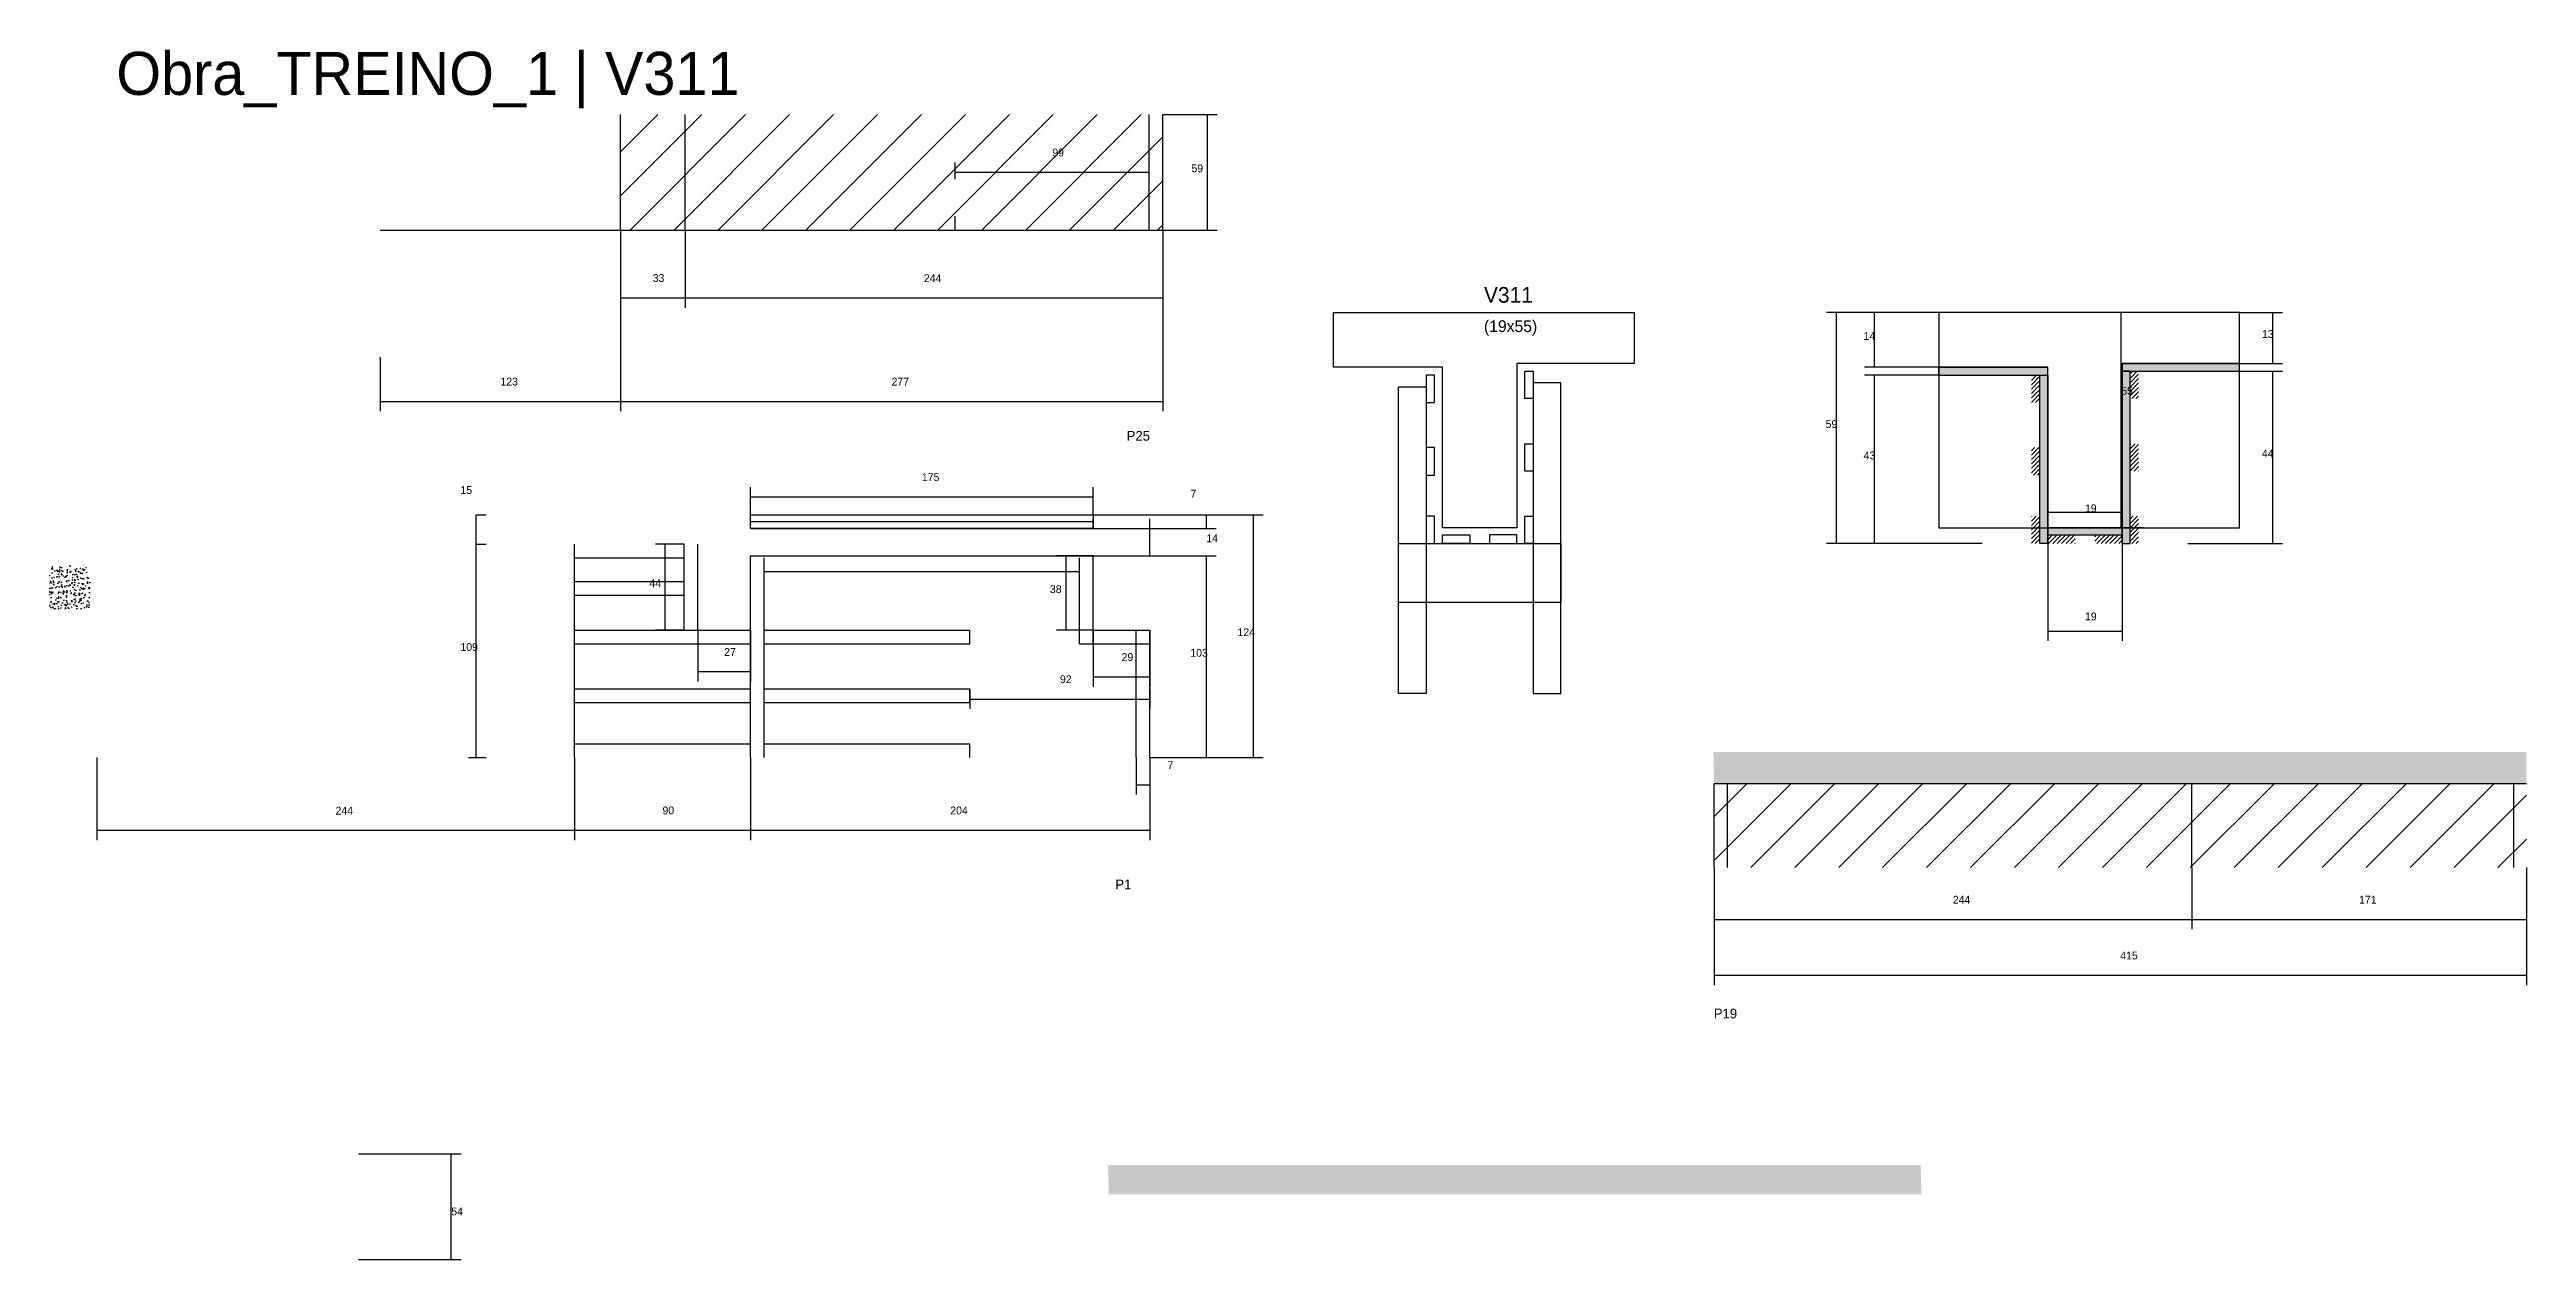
# Model space of a CAD drawing. Header units: metres. Extents: x -41 to 34800, y -36000 to 1848.
# Drawn here: x 46 to 1311, y -655 to -37 of the extents above; entities that cross this region are included whole.
import ezdxf

# ---------------------------------------------------------------- set-up
doc = ezdxf.new("R2010")
doc.units = ezdxf.units.M
for name, color, linetype in [('CONCRETO', 251, 'Continuous'), ('COTA', 4, 'Continuous'), ('Cota Seção (2x)', 4, 'Continuous'), ('Hachura', 253, 'Continuous'), ('LABEL_ID', 3, 'Continuous'), ('Madeira', 126, 'Continuous'), ('NOMENCLATURA', 7, 'Continuous'), ('Painéis', 200, 'Continuous'), ('REAPROVEITAMENTO', 251, 'Continuous'), ('SARR_2.2x7', 40, 'Continuous'), ('SARR_3.5x7', 81, 'Continuous'), ('Texto Seção', 7, 'Continuous')]:
    doc.layers.add(name, color=color, linetype=linetype)

msp = doc.modelspace()

# ---------------------------------------------------------------- texts
at = {"layer": 'COTA'}
for s, p in [('99', (558.1, -91.4)), ('59', (629.2, -99.5)), ('33', (354, -155.5)), ('244', (492.5, -155.6)), ('14', (972.5, -185.1)), ('13', (1176, -184.1)), ('123', (276.2, -208.4)), ('277', (476, -208.4)), ('59', (953.1, -230.1)), ('43', (972.5, -246.1)), ('44', (1176, -245.1)), ('19', (1085.6, -328.3)), ('7', (616.9, -404.3)), ('244', (1018.1, -473)), ('171', (1225.6, -473)), ('415', (1103.6, -501.5)), ('54', (251.1, -632.2))]:
    msp.add_text(s, height=4, dxfattribs=at).set_placement(p)
at = {"layer": 'Cota Seção (2x)'}
for s, p in [('55', (1104.1, -213.1)), ('15', (255.8, -263.8)), ('175', (491.5, -257.2)), ('7', (628.7, -265.6)), ('19', (1085.6, -273.1)), ('14', (636.8, -288.4)), ('44', (352.3, -311.4)), ('38', (556.9, -314.4)), ('109', (255.8, -343.9)), ('124', (652.7, -336.4)), ('27', (390.5, -346.5)), ('29', (593.5, -349.1)), ('103', (628.6, -346.9)), ('92', (562, -360.4)), ('244', (192, -427.5)), ('90', (359, -427.4)), ('204', (506, -427.4))]:
    msp.add_text(s, height=4, dxfattribs=at).set_placement(p)
at = {"layer": 'LABEL_ID'}
msp.add_text('Obra_TREINO_1 | V311', height=22, dxfattribs=at).set_placement((80, -60))
at = {"layer": 'NOMENCLATURA'}
for s, p in [('P25', (596.1, -236.6)), ('P1', (590.3, -465.7)), ('P19', (896, -531.6))]:
    msp.add_text(s, height=5, dxfattribs=at).set_placement(p)
at = {"layer": 'Texto Seção'}
for s, height, p in [('V311', 8, (778.6, -166.1)), ('(19x55)', 6, (778.6, -181.1))]:
    msp.add_text(s, height=height, dxfattribs=at).set_placement(p)

# ---------------------------------------------------------------- hatches: boundary and pattern name
at = {"layer": 'COTA'}
h = msp.add_hatch(dxfattribs=at)
h.set_pattern_fill('AR-CONC', scale=0.03)
h.paths.add_polyline_path([(66.5, -322.4), (66.5, -300.5), (66.5, -300.5), (45.9, -300.5), (45.9, -300.5), (45.9, -322.4), (45.9, -322.4), (66.5, -322.4)])
h = msp.add_hatch(dxfattribs=at)
h.set_pattern_fill('AR-CONC', scale=0.03)
h.paths.add_polyline_path([(1311.1, -395.6), (895.8, -395.6), (895.8, -395.6), (896.1, -411.6), (896.1, -411.6), (1311.1, -411.6), (1311.1, -411.6), (1311.1, -395.6)])
h = msp.add_hatch(dxfattribs=at)
h.set_pattern_fill('AR-CONC', scale=0.03)
h.paths.add_polyline_path([(1001.7, -606.4), (586.6, -606.4), (586.6, -606.4), (586.9, -621.4), (586.9, -621.4), (1002, -621.4), (1002, -621.4), (1001.7, -606.4)])
at = {"layer": 'Hachura'}
h = msp.add_hatch(color=8, dxfattribs=at)
h.dxf.hatch_style = 1
h.paths.add_polyline_path([(1066.6, -203.1), (1066.6, -199.1), (1066.6, -199.1), (1011, -199.1), (1011, -199.1), (1011, -203.1), (1011, -203.1), (1066.6, -203.1)])
h = msp.add_hatch(color=8, dxfattribs=at)
h.dxf.hatch_style = 1
h.paths.add_polyline_path([(1062.6, -201.1), (1066.6, -201.1), (1066.6, -201.1), (1066.6, -289.1), (1066.6, -289.1), (1062.6, -289.1), (1062.6, -289.1), (1062.6, -201.1)])
h = msp.add_hatch(color=8, dxfattribs=at)
h.dxf.hatch_style = 1
h.paths.add_polyline_path([(1164.6, -201.1), (1164.6, -197.1), (1164.6, -197.1), (1104.6, -197.1), (1104.6, -197.1), (1104.6, -201.1), (1104.6, -201.1), (1164.6, -201.1)])
h = msp.add_hatch(color=8, dxfattribs=at)
h.dxf.hatch_style = 1
h.paths.add_polyline_path([(1108.6, -199.1), (1104.6, -199.1), (1104.6, -199.1), (1104.6, -289.1), (1104.6, -289.1), (1108.6, -289.1), (1108.6, -289.1), (1108.6, -199.1)])
h = msp.add_hatch(dxfattribs=at)
h.set_pattern_fill('ANSI31', scale=0.5)
h.paths.add_polyline_path([(1113, -215.1), (1108.6, -215.1), (1108.6, -215.1), (1108.6, -201.1), (1108.6, -201.1), (1113, -201.1), (1113, -201.1), (1113, -215.1)])
h = msp.add_hatch(dxfattribs=at)
h.set_pattern_fill('ANSI31', scale=0.5)
h.paths.add_polyline_path([(1058.2, -217.1), (1062.6, -217.1), (1062.6, -217.1), (1062.6, -203.1), (1062.6, -203.1), (1058.2, -203.1), (1058.2, -203.1), (1058.2, -217.1)])
h = msp.add_hatch(dxfattribs=at)
h.set_pattern_fill('ANSI31', scale=0.5)
h.paths.add_polyline_path([(1058.2, -254.1), (1062.6, -254.1), (1062.6, -254.1), (1062.6, -240.1), (1062.6, -240.1), (1058.2, -240.1), (1058.2, -240.1), (1058.2, -254.1)])
h = msp.add_hatch(dxfattribs=at)
h.set_pattern_fill('ANSI31', scale=0.5)
h.paths.add_polyline_path([(1113, -252.1), (1108.6, -252.1), (1108.6, -252.1), (1108.6, -238.1), (1108.6, -238.1), (1113, -238.1), (1113, -238.1), (1113, -252.1)])
h = msp.add_hatch(dxfattribs=at)
h.set_pattern_fill('ANSI31', scale=0.5)
h.paths.add_polyline_path([(1058.2, -289.1), (1062.6, -289.1), (1062.6, -289.1), (1062.6, -275.1), (1062.6, -275.1), (1058.2, -275.1), (1058.2, -275.1), (1058.2, -289.1)])
h = msp.add_hatch(dxfattribs=at)
h.set_pattern_fill('ANSI31', scale=0.5)
h.paths.add_polyline_path([(1113, -289.1), (1108.6, -289.1), (1108.6, -289.1), (1108.6, -275.1), (1108.6, -275.1), (1113, -275.1), (1113, -275.1), (1113, -289.1)])
h = msp.add_hatch(color=8, dxfattribs=at)
h.dxf.hatch_style = 1
h.paths.add_polyline_path([(1104.6, -284.7), (1104.6, -281.1), (1104.6, -281.1), (1066.6, -281.1), (1066.6, -281.1), (1066.6, -284.7), (1066.6, -284.7), (1104.6, -284.7)])
h = msp.add_hatch(dxfattribs=at)
h.set_pattern_fill('ANSI31', scale=0.5)
h.paths.add_polyline_path([(1066.6, -289.1), (1066.6, -284.7), (1066.6, -284.7), (1080.6, -284.7), (1080.6, -284.7), (1080.6, -289.1), (1080.6, -289.1), (1066.6, -289.1)])
h = msp.add_hatch(dxfattribs=at)
h.set_pattern_fill('ANSI31', scale=0.5)
h.paths.add_polyline_path([(1104.6, -289.1), (1104.6, -284.7), (1104.6, -284.7), (1090.6, -284.7), (1090.6, -284.7), (1090.6, -289.1), (1090.6, -289.1), (1104.6, -289.1)])
at = {"layer": 'REAPROVEITAMENTO'}
h = msp.add_hatch(dxfattribs=at)
h.set_pattern_fill('ANSI31', scale=5)
h.paths.add_polyline_path([(337.5, -70), (337.5, -129), (337.5, -129), (614.5, -129), (614.5, -129), (614.5, -70), (614.5, -70), (337.5, -70)])
h = msp.add_hatch(dxfattribs=at)
h.set_pattern_fill('ANSI31', scale=5)
h.paths.add_polyline_path([(1311.1, -454.6), (1311.1, -411.6), (1311.1, -411.6), (896.1, -411.6), (896.1, -411.6), (896.1, -454.6), (896.1, -454.6), (1311.1, -454.6)])

# ---------------------------------------------------------------- linework, layer by layer
at = {"layer": 'CONCRETO'}
for points in [[(701.8, -199.1), (701.8, -171.1), (855.4, -171.1), (855.4, -197.1), (795.4, -197.1), (795.4, -281.1), (757.4, -281.1), (757.4, -199.1)], [(1011, -281.1), (1164.6, -281.1), (1164.6, -171.1), (1011, -171.1)]]:
    msp.add_lwpolyline(points, close=True, dxfattribs=at)
at = {"layer": 'COTA'}
for p, q in [((614.5, -70), (642.3, -70)), ((637.3, -129), (637.3, -70)), ((508.5, -99.5), (508.5, -94.5)), ((508.5, -99.5), (607.6, -99.5)), ((607.6, -99.5), (607.6, -94.5)), ((337.5, -129), (337.5, -221.5)), ((337.5, -129), (337.5, -168.7)), ((337.5, -129), (337.5, -221.5)), ((370.5, -129), (370.5, -168.7)), ((370.5, -129), (370.5, -168.7)), ((614.5, -129), (642.3, -129)), ((614.5, -129), (614.5, -221.5)), ((614.5, -129), (614.5, -168.7)), ((337.5, -163.7), (370.5, -163.7)), ((370.5, -163.7), (614.5, -163.7)), ((1011, -171.1), (953.6, -171.1)), ((958.6, -289.1), (958.6, -171.1)), ((1011, -171.1), (973, -171.1)), ((978, -199.1), (978, -171.1)), ((1164.6, -171.1), (1186.5, -171.1)), ((1181.5, -197.1), (1181.5, -171.1)), ((214.8, -194), (214.8, -221.5)), ((1011, -199.1), (973, -199.1)), ((1164.6, -197.1), (1186.5, -197.1)), ((1164.6, -201.1), (1186.5, -201.1)), ((1181.5, -289.1), (1181.5, -201.1)), ((1011, -203.1), (973, -203.1)), ((978, -289.1), (978, -203.1)), ((214.8, -216.5), (337.5, -216.5)), ((337.5, -216.5), (614.5, -216.5)), ((1033, -289.1), (953.6, -289.1)), ((1033, -289.1), (973, -289.1)), ((1066.6, -289.1), (1066.6, -338.8)), ((1104.6, -289.1), (1104.6, -338.8)), ((1138.2, -289.1), (1186.5, -289.1)), ((1066.6, -333.8), (1104.6, -333.8)), ((601, -398.4), (601, -417.3)), ((608, -398.4), (608, -417.3)), ((601, -412.3), (608, -412.3)), ((896.1, -454.6), (896.1, -486.1)), ((896.1, -454.6), (896.1, -514.6)), ((1140.1, -454.6), (1140.1, -486.1)), ((1140.1, -454.6), (1140.1, -486.1)), ((1311.1, -454.6), (1311.1, -486.1)), ((1311.1, -454.6), (1311.1, -514.6)), ((896.1, -481.1), (1140.1, -481.1)), ((1140.1, -481.1), (1311.1, -481.1)), ((896.1, -509.6), (1311.1, -509.6)), ((203.8, -600.7), (256.1, -600.7)), ((251.1, -654.7), (251.1, -600.7)), ((203.8, -654.7), (256.1, -654.7))]:
    msp.add_line(p, q, dxfattribs=at)
at = {"layer": 'Cota Seção (2x)'}
for p, q in [((1115.6, -171.1), (1099.1, -171.1)), ((1104.1, -281.1), (1104.1, -171.1)), ((404, -274.4), (404, -260.3)), ((404, -265.3), (579, -265.3)), ((579, -274.4), (579, -260.3)), ((263.9, -289.4), (263.9, -274.4)), ((263.9, -274.4), (268.9, -274.4)), ((579, -274.4), (641.8, -274.4)), ((579, -281.4), (579, -276.4)), ((608, -274.4), (665.8, -274.4)), ((608, -295.4), (608, -276.4)), ((636.8, -281.4), (636.8, -274.4)), ((660.8, -398.4), (660.8, -274.4)), ((1066.6, -289.1), (1066.6, -268.1)), ((1066.6, -273.1), (1104.6, -273.1)), ((1104.6, -289.1), (1104.6, -268.1)), ((263.9, -289.4), (268.9, -289.4)), ((263.9, -398.4), (263.9, -289.4)), ((263.9, -289.4), (268.9, -289.4)), ((370, -289.4), (355.4, -289.4)), ((360.4, -333.4), (360.4, -289.4)), ((579, -281.4), (608, -281.4)), ((579, -281.4), (641.8, -281.4)), ((1115.6, -281.1), (1099.1, -281.1)), ((579, -295.4), (560.2, -295.4)), ((565.2, -333.4), (565.2, -295.4)), ((579, -295.4), (641.8, -295.4)), ((636.8, -398.4), (636.8, -295.4)), ((370, -333.4), (355.4, -333.4)), ((377, -333.4), (377, -359.5)), ((404, -333.4), (404, -359.5)), ((579, -333.4), (560.2, -333.4)), ((579, -333.4), (579, -362.2)), ((608, -333.4), (608, -362.2)), ((377, -354.5), (404, -354.5)), ((516, -363.3), (516, -373.5)), ((579, -357.2), (608, -357.2)), ((608, -363.3), (608, -373.5)), ((516, -368.5), (608, -368.5)), ((70, -398.4), (70, -440.5)), ((259.9, -398.4), (268.9, -398.4)), ((314, -398.4), (314, -440.5)), ((314, -398.4), (314, -440.5)), ((404, -398.4), (404, -440.5)), ((404, -398.4), (404, -440.5)), ((608, -398.4), (608, -440.5)), ((608, -398.4), (641.8, -398.4)), ((608, -398.4), (665.8, -398.4)), ((70, -435.5), (314, -435.5)), ((314, -435.5), (404, -435.5)), ((404, -435.5), (608, -435.5))]:
    msp.add_line(p, q, dxfattribs=at)
at = {"layer": 'Madeira'}
for points in [[(803.8, -215.1), (799.4, -215.1), (799.4, -201.1), (803.8, -201.1)], [(749, -217.1), (753.4, -217.1), (753.4, -203.1), (749, -203.1)], [(749, -254.1), (753.4, -254.1), (753.4, -240.1), (749, -240.1)], [(803.8, -252.1), (799.4, -252.1), (799.4, -238.1), (803.8, -238.1)], [(749, -289.1), (753.4, -289.1), (753.4, -275.1), (749, -275.1)], [(803.8, -289.1), (799.4, -289.1), (799.4, -275.1), (803.8, -275.1)], [(757.4, -289.1), (757.4, -284.7), (771.4, -284.7), (771.4, -289.1)], [(795.4, -289.1), (795.4, -284.7), (781.4, -284.7), (781.4, -289.1)]]:
    msp.add_lwpolyline(points, close=True, dxfattribs=at)
at = {"layer": 'Painéis'}
for p, q in [((337.5, -129), (337.5, -70)), ((370.5, -129), (370.5, -70)), ((614.5, -129), (614.5, -70)), ((214.8, -129), (614.5, -129)), ((1011, -199.1), (1066.6, -199.1)), ((1011, -203.1), (1011, -199.1)), ((1066.6, -203.1), (1066.6, -199.1)), ((1104.6, -197.1), (1164.6, -197.1)), ((1104.6, -201.1), (1104.6, -197.1)), ((1104.6, -289.1), (1104.6, -201.1)), ((1164.6, -201.1), (1164.6, -197.1)), ((1066.6, -289.1), (1066.6, -203.1)), ((404, -274.4), (579, -274.4)), ((404, -281.4), (404, -274.4)), ((314, -398.4), (314, -289.4)), ((377, -333.4), (377, -289.4)), ((404, -281.4), (579, -281.4)), ((1066.6, -281.1), (1104.6, -281.1)), ((1066.6, -284.7), (1066.6, -281.1)), ((1104.6, -284.7), (1104.6, -281.1)), ((404, -295.4), (579, -295.4)), ((404, -398.4), (404, -295.4)), ((579, -333.4), (579, -295.4)), ((377, -333.4), (404, -333.4)), ((579, -333.4), (608, -333.4)), ((608, -398.4), (608, -333.4)), ((896.1, -411.6), (1311.1, -411.6)), ((896.1, -454.6), (896.1, -411.6)), ((1140.1, -454.6), (1140.1, -411.6))]:
    msp.add_line(p, q, dxfattribs=at)
for points in [[(1066.6, -203.1), (1066.6, -199.1), (1011, -199.1), (1011, -203.1)], [(1164.6, -201.1), (1164.6, -197.1), (1104.6, -197.1), (1104.6, -201.1)], [(1108.6, -201.1), (1104.6, -201.1), (1104.6, -289.1), (1108.6, -289.1)], [(1062.6, -203.1), (1066.6, -203.1), (1066.6, -289.1), (1062.6, -289.1)], [(579, -281.4), (404, -281.4), (404, -274.4), (579, -274.4)], [(1104.6, -284.7), (1104.6, -281.1), (1066.6, -281.1), (1066.6, -284.7)]]:
    msp.add_lwpolyline(points, close=True, dxfattribs=at)
at = {"layer": 'SARR_2.2x7'}
for p, q in [((607.6, -129), (607.6, -70)), ((508.5, -103), (508.5, -96)), ((508.5, -129), (508.5, -122)), ((404, -277.9), (579, -277.9)), ((370, -333.4), (370, -289.4)), ((314, -296.4), (370, -296.4)), ((411, -398.4), (411, -296.4)), ((411, -303.4), (572, -303.4)), ((572, -340.4), (572, -296.4)), ((314, -308.4), (370, -308.4)), ((314, -315.4), (370, -315.4)), ((314, -333.4), (404, -333.4)), ((314, -340.4), (404, -340.4)), ((411, -333.4), (516, -333.4)), ((411, -340.4), (516, -340.4)), ((516, -340.4), (516, -333.4)), ((572, -340.4), (579, -340.4)), ((579, -340.4), (579, -333.4)), ((579, -340.4), (608, -340.4)), ((601, -398.4), (601, -333.4)), ((314, -363.3), (404, -363.3)), ((411, -363.3), (516, -363.3)), ((516, -370.3), (516, -363.3)), ((314, -370.3), (404, -370.3)), ((411, -370.3), (516, -370.3)), ((314, -391.4), (404, -391.4)), ((411, -391.4), (516, -391.4)), ((516, -398.4), (516, -391.4)), ((903, -454.6), (903, -411.6)), ((1304.6, -454.6), (1304.6, -411.6))]:
    msp.add_line(p, q, dxfattribs=at)
at = {"layer": 'SARR_3.5x7'}
for points in [[(735, -209.1), (749, -209.1), (749, -365.6), (735, -365.6)], [(817.8, -207.1), (803.8, -207.1), (803.8, -365.6), (817.8, -365.6)], [(735, -289.1), (817.8, -289.1), (817.8, -319.2), (735, -319.2)]]:
    msp.add_lwpolyline(points, close=True, dxfattribs=at)

msp.set_redraw_order([(e.dxf.handle, doc.entitydb.next_handle()) for e in msp.query("TEXT MTEXT ATTDEF DIMENSION ARC_DIMENSION")])  # texts and dimensions are drawn at this point

doc.saveas('drawing.dxf')
